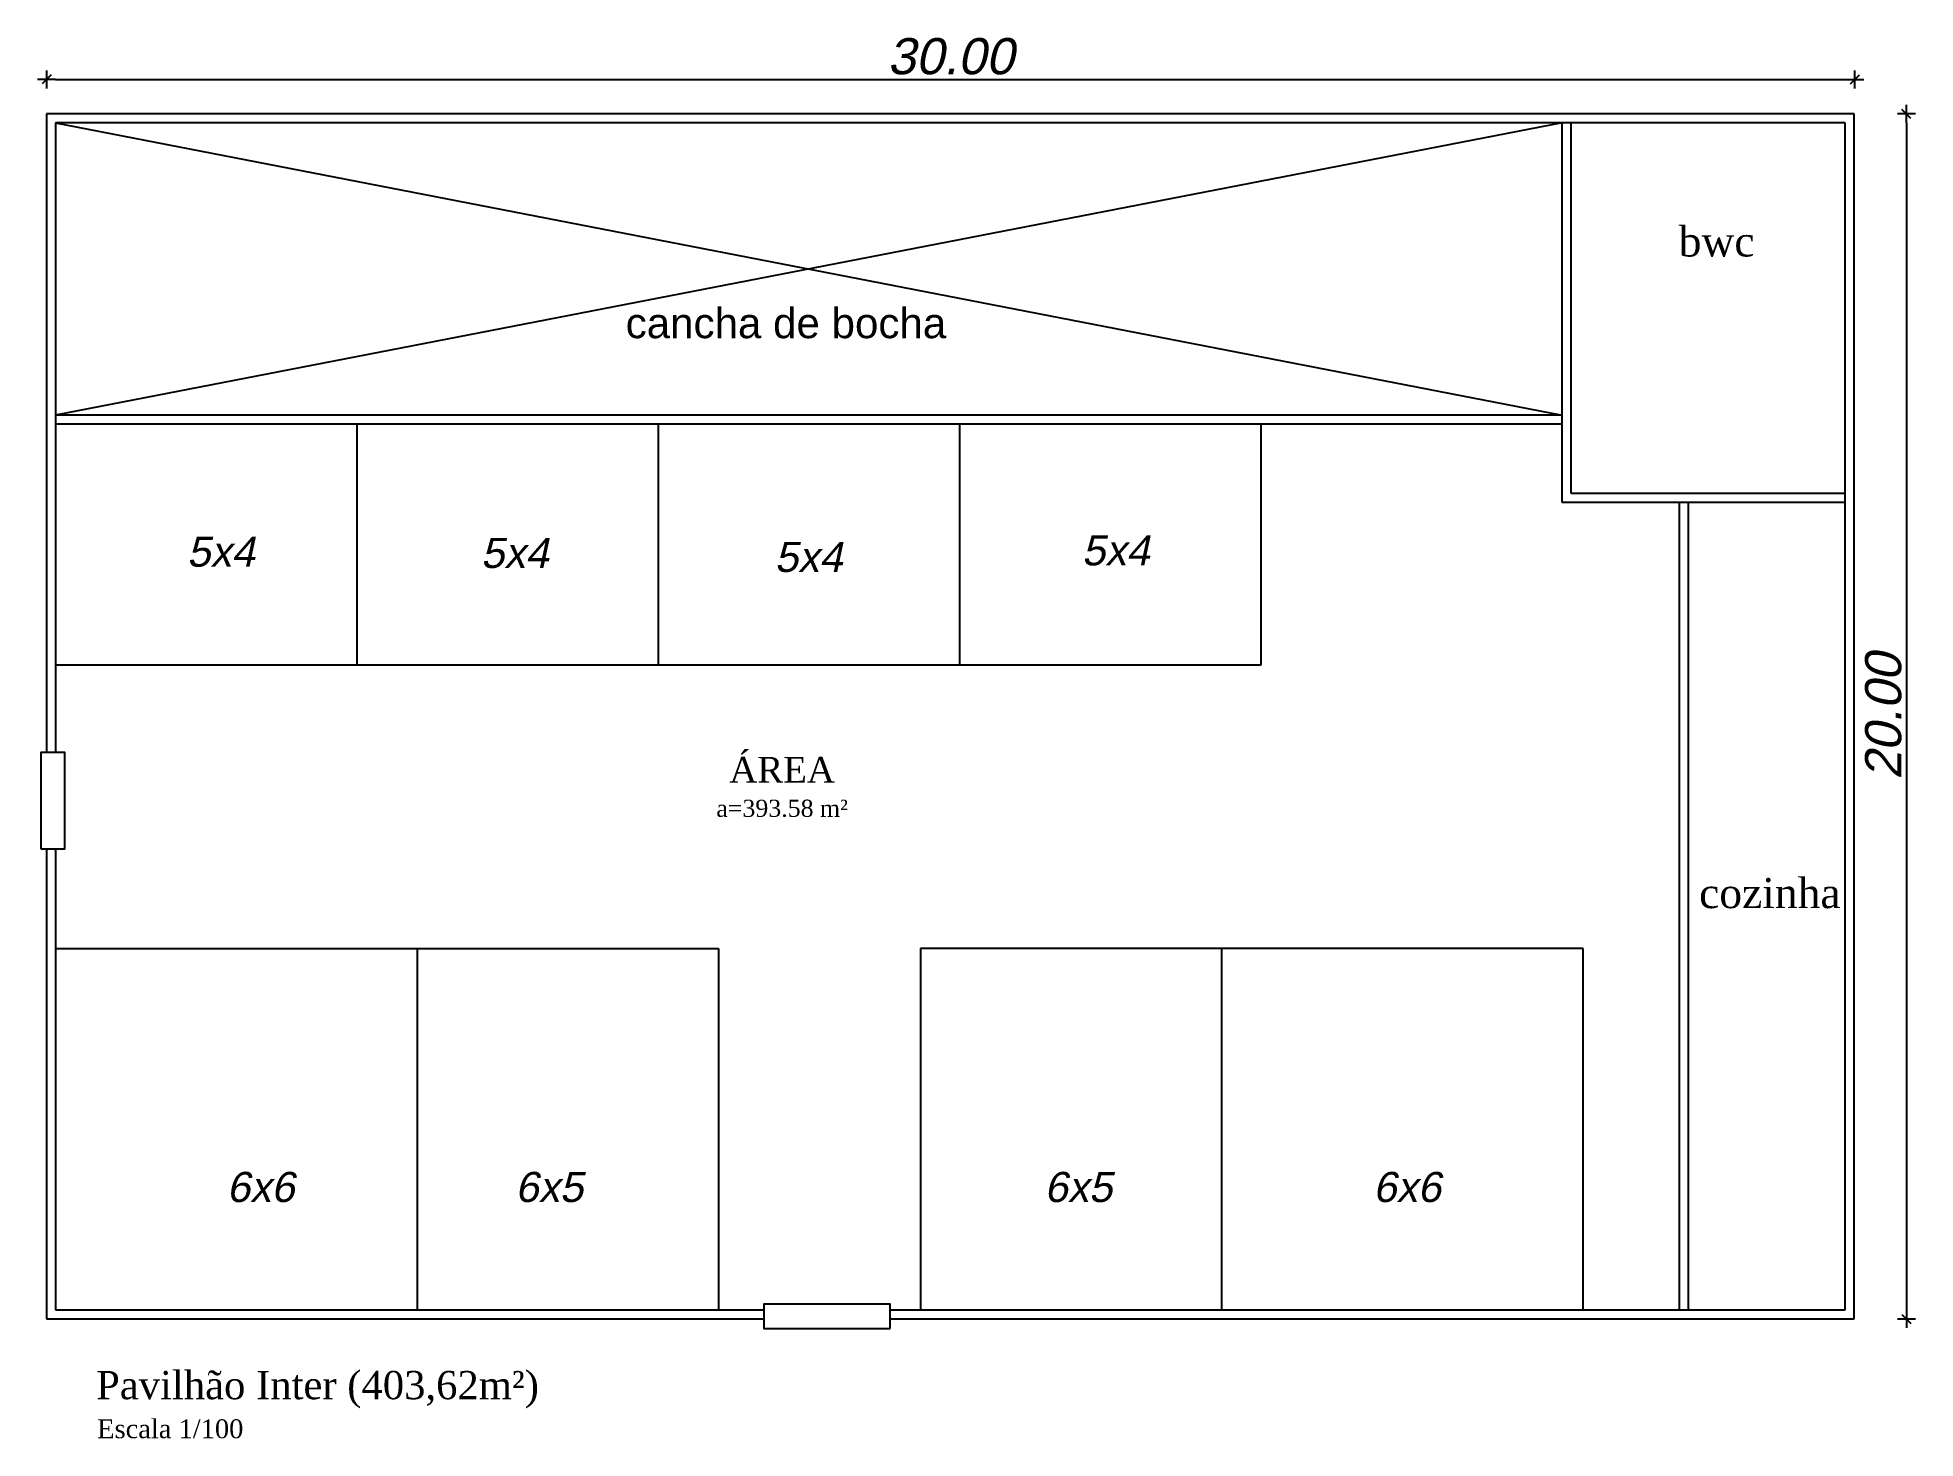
# Model space of a CAD drawing. Header units: metres. Extents: x 2113 to 5678, y -2764 to 956.
# Drawn here: x 3665.25 to 3696.41, y 343.29 to 366.54 of the extents above; entities that cross this region are included whole.
import ezdxf

# ---------------------------------------------------------------- set-up
doc = ezdxf.new("R2010")
doc.units = ezdxf.units.M
doc.header["$MEASUREMENT"] = 0
for name, color, linetype in [('COTASOK', 1, 'Continuous'), ('PAREDE', 7, 'Continuous'), ('TextoÁreas', 7, 'Continuous')]:
    doc.layers.add(name, color=color, linetype=linetype)
doc.styles.add('JEF', font='times.ttf', dxfattribs={"height": 0.3})
doc.styles.add('ROMANS', font='romans.shx')
doc.styles.add('TimesNewRoman', font='times.ttf')
doc.styles.add('util2000', font='arial.ttf', dxfattribs={"oblique": 12.000028})
doc.dimstyles.new('int_1-50_m_MS_50', dxfattribs={"dimscale": 0.05, "dimtxt": 3, "dimasz": 1.5, "dimexe": 1, "dimexo": 0, "dimgap": 0.75, "dimtad": 1, "dimzin": 1, "dimdsep": 46, "dimtxsty": 'util2000', "dimblk": '_U2_SETA01', "dimcen": 1.5, "dimse1": 1, "dimse2": 1, "dimclrd": 1, "dimclre": 1, "dimclrt": 1, "dimazin": 3, "dimtfac": 1, "dimtix": 1, "dimtmove": 1, "dimatfit": 3, "dimldrblk": '_U2_SETA02', "dimfxl": 1, "dimtzin": 12, "dimarcsym": 0})

msp = doc.modelspace()

# ---------------------------------------------------------------- texts
at = {"layer": 'COTASOK', "style": 'JEF'}
msp.add_text('Pavilhão Inter (403,62m²)', height=0.46875, dxfattribs=at).set_placement((3666.218, 343.94))
at = {"layer": 'COTASOK', "insert": (3666.237, 343.606), "char_height": 0.3125, "width": 11.83437, "attachment_point": 1, "style": 'JEF'}
msp.add_mtext('Escala 1/100', dxfattribs=at)
at = {"layer": 'PAREDE', "char_height": 0.5, "attachment_point": 1, "rotation": 0, "style": 'ROMANS'}
for s, insert, width in [('{\\fTimes New Roman|b0|i0|c0|p18;bwc}', (3692.483, 363.406), 1.28891), ('{\\fTimes New Roman|b0|i0|c0|p18;bwc}', (3692.483, 363.406), 1.28891), ('{\\f@Arial Unicode MS|b0|i0|c0|p34;\\C256;cancha de bocha}', (3675.007, 362.05), 6.51931), ('{\\fTimes New Roman|b0|i0|c0|p18;cozinha}', (3692.821, 352.591), 1.28891)]:
    msp.add_mtext(s, dxfattribs=dict(at, insert=insert, width=width))
at = {"layer": 'PAREDE', "color": 1, "char_height": 0.5, "attachment_point": 7, "rotation": 359.9678, "style": 'util2000'}
for s, insert in [('{\\f@Arial Unicode MS|b0|i0|c0|p34;\\C256;5x4}', (3667.726, 357.75)), ('{\\f@Arial Unicode MS|b0|i0|c0|p34;\\C256;5x4}', (3672.603, 357.729)), ('{\\f@Arial Unicode MS|b0|i0|c0|p34;\\C256;5x4}', (3677.479, 357.663)), ('{\\f@Arial Unicode MS|b0|i0|c0|p34;\\C256;5x4}', (3682.576, 357.772)), ('{\\f@Arial Unicode MS|b0|i0|c0|p34;\\C256;6x6}', (3668.384, 347.206)), ('{\\f@Arial Unicode MS|b0|i0|c0|p34;\\C256;6x5}', (3673.173, 347.206)), ('{\\f@Arial Unicode MS|b0|i0|c0|p34;\\C256;6x5}', (3681.954, 347.206)), ('{\\f@Arial Unicode MS|b0|i0|c0|p34;\\C256;6x6}', (3687.41, 347.206))]:
    msp.add_mtext(s, dxfattribs=dict(at, insert=insert))
at = {"layer": 'TextoÁreas', "insert": (3677.603, 354.1), "char_height": 0.42625, "attachment_point": 5, "style": 'TimesNewRoman'}
msp.add_mtext('{\\C5;ÁREA}\\P{\\H0.6667x;\\C1;a=393.58 m²}', dxfattribs=at)

# ---------------------------------------------------------------- blocks, each defined once
blk = doc.blocks.new('_U2_SETA01')
at = {"color": 0}
for p, q in [((-1, 0), (1, 0)), ((0, -1), (0, 1))]:
    blk.add_line(p, q, dxfattribs=at)
blk.add_line((-0.5, -0.5), (0.5, 0.5))
blk = doc.blocks.new('*D120')
at = {"layer": 'Defpoints', "color": 0, "ltscale": 0.3, "transparency": 16777216}
for p in [(3695.406, 365.845), (3665.397, 365.273), (3695.406, 365.273)]:
    blk.add_point(p, dxfattribs=at)
at = {"layer": 'PAREDE', "color": 1, "lineweight": -2, "ltscale": 0.3, "transparency": 16777216}
blk.add_line((3665.547, 365.845), (3695.256, 365.845), dxfattribs=at)
at = {"layer": 'PAREDE', "color": 1, "lineweight": -2, "ltscale": 0.3, "transparency": 16777216, "xscale": 0.15, "yscale": 0.15, "zscale": 0.15, "rotation": 180}
blk.add_blockref('_U2_SETA01', (3665.397, 365.845), dxfattribs=at)
at = {"layer": 'PAREDE', "color": 1, "lineweight": -2, "ltscale": 0.3, "transparency": 16777216, "xscale": 0.15, "yscale": 0.15, "zscale": 0.15}
blk.add_blockref('_U2_SETA01', (3695.406, 365.845), dxfattribs=at)
at = {"layer": 'PAREDE', "color": 1, "ltscale": 0.3, "transparency": 16777216, "insert": (3680.401, 366.226), "char_height": 0.3, "attachment_point": 5, "style": 'util2000'}
blk.add_mtext('{\\H2x;30.00}', dxfattribs=at)
blk = doc.blocks.new('_U2_SETA02')
blk.add_solid([(-1, -0.17), (0, 0), (-1, 0.17)])
blk = doc.blocks.new('*D121')
at = {"layer": 'Defpoints', "color": 0, "ltscale": 0.3, "transparency": 16777216}
for p in [(3695.406, 365.273), (3695.433, 345.273), (3696.261, 345.273)]:
    blk.add_point(p, dxfattribs=at)
at = {"layer": 'PAREDE', "color": 1, "lineweight": -2, "ltscale": 0.3, "transparency": 16777216}
blk.add_line((3696.261, 365.123), (3696.261, 345.423), dxfattribs=at)
at = {"layer": 'PAREDE', "color": 1, "lineweight": -2, "ltscale": 0.3, "transparency": 16777216, "xscale": 0.15, "yscale": 0.15, "zscale": 0.15}
for p, rotation in [((3696.261, 365.273), 90), ((3696.261, 345.273), 270)]:
    blk.add_blockref('_U2_SETA01', p, dxfattribs=dict(at, rotation=rotation))
at = {"layer": 'PAREDE', "color": 1, "ltscale": 0.3, "transparency": 16777216, "insert": (3695.88, 355.273), "char_height": 0.3, "attachment_point": 5, "rotation": 90, "style": 'util2000'}
blk.add_mtext('{\\H2x;20.00}', dxfattribs=at)

# ---------------------------------------------------------------- dimensions: what is measured, and where the dimension line sits
at = {"layer": 'PAREDE', "ltscale": 0.3}
dim = msp.add_linear_dim(base=(3695.406, 365.845), p1=(3665.397, 365.273), p2=(3695.406, 365.273), text='{\\H2x;30.00}', dimstyle='int_1-50_m_MS_50', override={"dimscale": 0.1}, dxfattribs=at)
dim.commit()
dim.dimension.update_dxf_attribs({"geometry": '*D120', "text_midpoint": (3680.401, 366.226)})
dim = msp.add_linear_dim(base=(3696.261, 345.273), p1=(3695.406, 365.273), p2=(3695.433, 345.273), angle=90, text='{\\H2x;<>}', dimstyle='int_1-50_m_MS_50', override={"dimscale": 0.1}, dxfattribs=at)
dim.commit()
dim.dimension.update_dxf_attribs({"geometry": '*D121', "text_midpoint": (3695.88, 355.273)})

# ---------------------------------------------------------------- linework, layer by layer
at = {"layer": 'PAREDE'}
for p, q in [((3665.397, 365.273), (3665.397, 354.673)), ((3695.397, 365.273), (3665.397, 365.273)), ((3695.397, 345.273), (3695.397, 365.273)), ((3665.547, 365.123), (3665.547, 354.673)), ((3695.247, 365.123), (3665.547, 365.123)), ((3665.547, 365.123), (3690.547, 360.273)), ((3690.547, 365.123), (3665.547, 360.273)), ((3690.547, 358.823), (3690.547, 365.123)), ((3690.697, 358.973), (3690.697, 365.123)), ((3695.247, 345.423), (3695.247, 365.123)), ((3690.547, 360.273), (3665.547, 360.273)), ((3690.547, 360.273), (3665.547, 360.273)), ((3690.547, 360.123), (3665.547, 360.123)), ((3690.547, 360.123), (3665.547, 360.123)), ((3670.547, 360.123), (3670.547, 356.123)), ((3675.547, 360.123), (3675.547, 356.123)), ((3680.547, 360.123), (3680.547, 356.123)), ((3685.547, 360.123), (3685.547, 356.123)), ((3695.247, 358.823), (3690.547, 358.823)), ((3695.247, 358.973), (3690.697, 358.973)), ((3692.493, 345.423), (3692.493, 358.823)), ((3692.643, 345.423), (3692.643, 358.823)), ((3685.547, 356.123), (3665.547, 356.123)), ((3665.397, 353.073), (3665.397, 345.273)), ((3665.547, 353.073), (3665.547, 345.423)), ((3665.547, 351.423), (3676.547, 351.423)), ((3671.547, 351.423), (3671.547, 345.423)), ((3676.547, 351.423), (3676.547, 345.423)), ((3679.897, 351.423), (3679.897, 345.423)), ((3690.897, 351.423), (3679.897, 351.423)), ((3684.897, 351.423), (3684.897, 345.423)), ((3690.897, 345.423), (3690.897, 351.423)), ((3665.547, 345.423), (3677.297, 345.423)), ((3679.397, 345.423), (3695.247, 345.423)), ((3665.397, 345.273), (3677.297, 345.273)), ((3679.397, 345.273), (3695.397, 345.273))]:
    msp.add_line(p, q, dxfattribs=at)
for points in [[(3665.302, 353.073), (3665.702, 353.073), (3665.702, 354.673), (3665.302, 354.673)], [(3679.397, 345.116), (3679.397, 345.516), (3677.297, 345.516), (3677.297, 345.116)]]:
    msp.add_lwpolyline(points, close=True, dxfattribs=at)

msp.set_redraw_order([(e.dxf.handle, doc.entitydb.next_handle()) for e in msp.query("TEXT MTEXT ATTDEF DIMENSION ARC_DIMENSION")])  # texts and dimensions are drawn at this point

doc.saveas('drawing.dxf')
